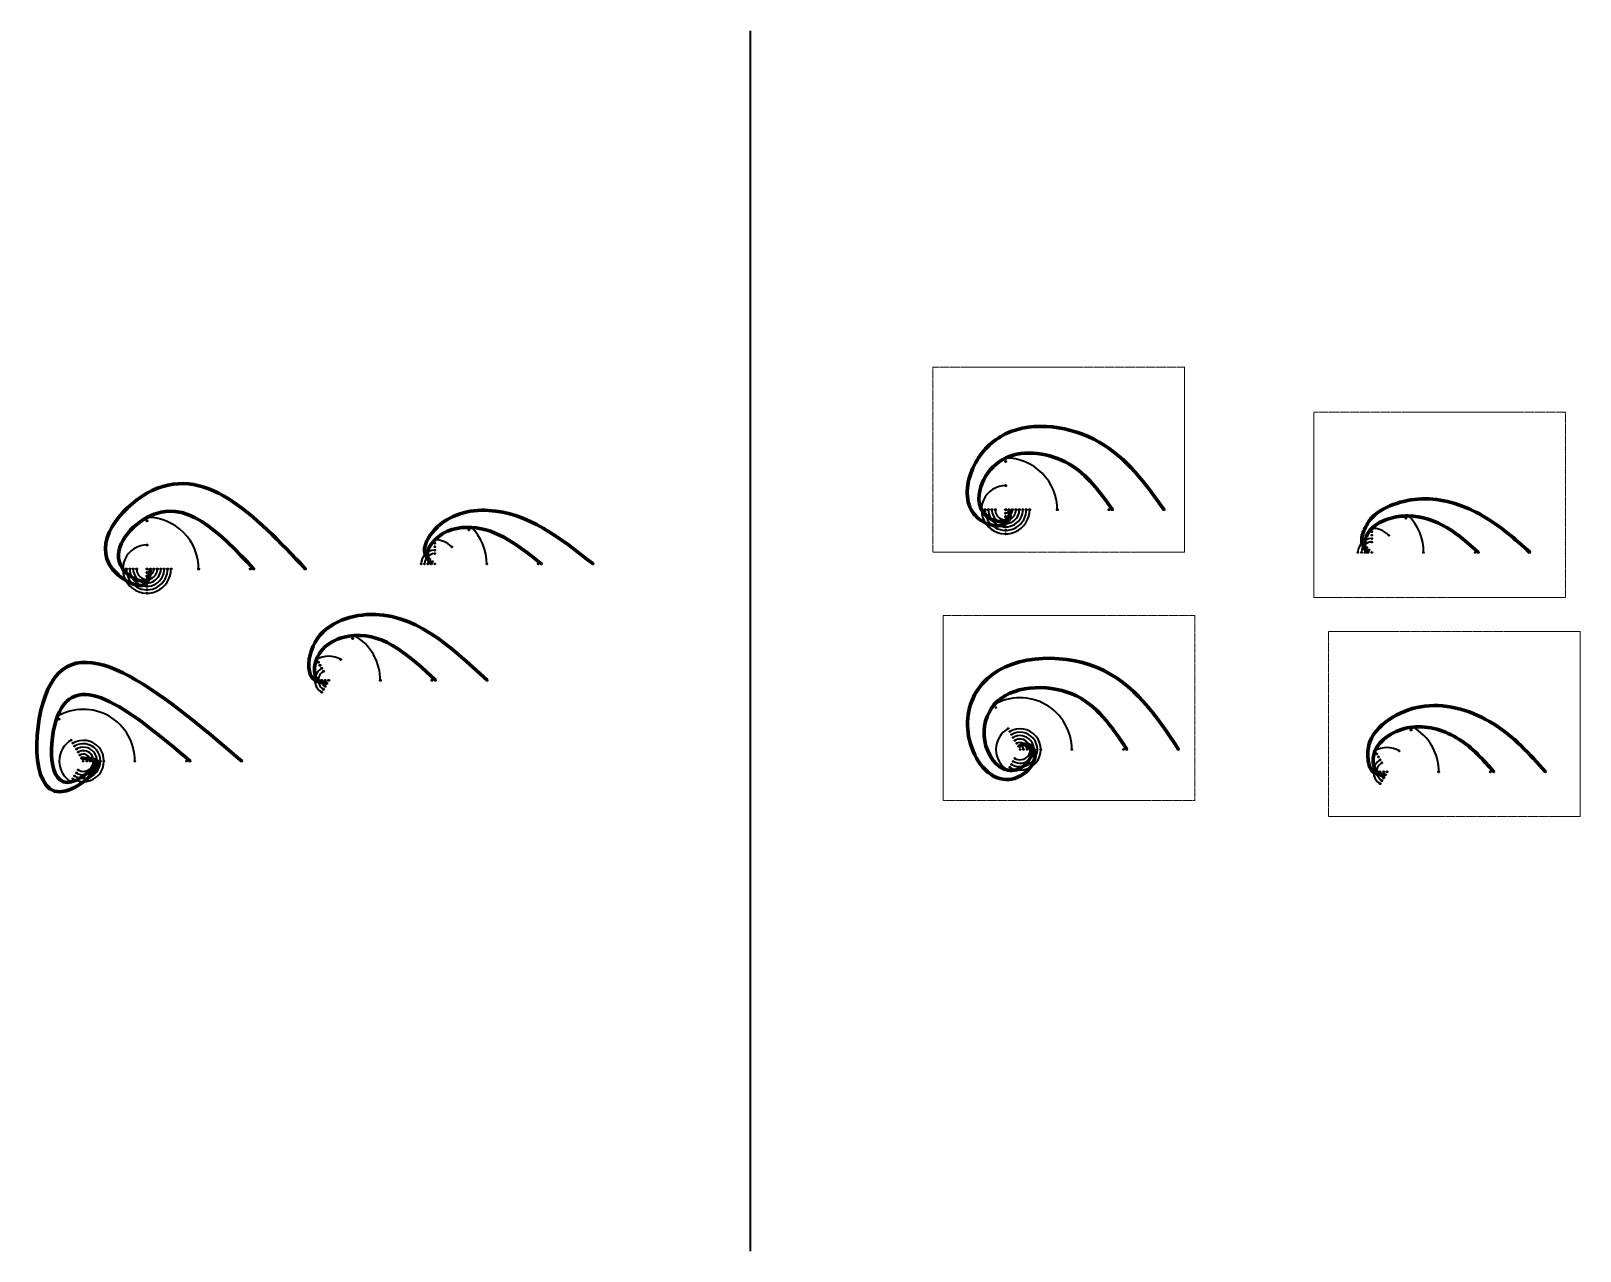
# Model space of a CAD drawing. Header units: millimetres. Extents: x 11920 to 12370, y 28434 to 28788.
import ezdxf

# ---------------------------------------------------------------- set-up
doc = ezdxf.new("R2010")
doc.units = ezdxf.units.MM
doc.linetypes.add('ACAD_ISO07W100', pattern=[3, 0, -3])

msp = doc.modelspace()

# ---------------------------------------------------------------- hatches: boundary and pattern name
at = {"lineweight": 40}
h = msp.add_hatch(color=7, dxfattribs=at)
h.dxf.hatch_style = 1
edge = h.paths.add_edge_path()
edge.add_arc((12202.76, 28671.46), 0.172, 420, 780)
h = msp.add_hatch(color=7, dxfattribs=at)
h.dxf.hatch_style = 1
edge = h.paths.add_edge_path()
edge.add_arc((12202.76, 28664.46), 0.172, 420, 780)
h = msp.add_hatch(color=255, dxfattribs=at)
h.dxf.hatch_style = 1
edge = h.paths.add_edge_path()
edge.add_arc((12202.76, 28663.46), 0.172, 420, 780)
h = msp.add_hatch(color=7, dxfattribs=at)
h.dxf.hatch_style = 1
edge = h.paths.add_edge_path()
edge.add_arc((11953.51, 28654.23), 0.172, 420, 780)
h = msp.add_hatch(color=255, dxfattribs=at)
h.dxf.hatch_style = 1
edge = h.paths.add_edge_path()
edge.add_arc((12202.76, 28656.46), 0.172, 420, 780)
h = msp.add_hatch(color=256, dxfattribs=at)
h.dxf.hatch_style = 1
edge = h.paths.add_edge_path()
edge.add_arc((12052.63, 28649.26), 0.135, 225, 585)
h = msp.add_hatch(color=7, dxfattribs=at)
h.dxf.hatch_style = 1
edge = h.paths.add_edge_path()
edge.add_arc((12192.76, 28649.46), 0.172, 420, 780)
h = msp.add_hatch(color=7, dxfattribs=at)
h.dxf.hatch_style = 1
edge = h.paths.add_edge_path()
edge.add_arc((12195.76, 28649.46), 0.172, 420, 780)
h = msp.add_hatch(color=255, dxfattribs=at)
h.dxf.hatch_style = 1
edge = h.paths.add_edge_path()
edge.add_arc((12196.76, 28649.46), 0.172, 420, 780)
h = msp.add_hatch(color=255, dxfattribs=at)
h.dxf.hatch_style = 1
edge = h.paths.add_edge_path()
edge.add_arc((12197.76, 28649.46), 0.172, 420, 780)
h = msp.add_hatch(color=255, dxfattribs=at)
h.dxf.hatch_style = 1
edge = h.paths.add_edge_path()
edge.add_arc((12198.76, 28649.46), 0.172, 420, 780)
h = msp.add_hatch(color=255, dxfattribs=at)
h.dxf.hatch_style = 1
edge = h.paths.add_edge_path()
edge.add_arc((12199.76, 28649.46), 0.172, 420, 780)
h = msp.add_hatch(color=255, dxfattribs=at)
h.dxf.hatch_style = 1
edge = h.paths.add_edge_path()
edge.add_arc((12202.76, 28649.46), 0.172, 420, 780)
h = msp.add_hatch(color=7, dxfattribs=at)
h.dxf.hatch_style = 1
edge = h.paths.add_edge_path()
edge.add_arc((12203.76, 28649.46), 0.172, 420, 780)
h = msp.add_hatch(color=255, dxfattribs=at)
h.dxf.hatch_style = 1
edge = h.paths.add_edge_path()
edge.add_arc((12204.76, 28649.46), 0.172, 420, 780)
h = msp.add_hatch(color=7, dxfattribs=at)
h.dxf.hatch_style = 1
edge = h.paths.add_edge_path()
edge.add_arc((12205.76, 28649.46), 0.172, 420, 780)
h = msp.add_hatch(color=255, dxfattribs=at)
h.dxf.hatch_style = 1
edge = h.paths.add_edge_path()
edge.add_arc((12206.76, 28649.46), 0.172, 420, 780)
h = msp.add_hatch(color=7, dxfattribs=at)
h.dxf.hatch_style = 1
edge = h.paths.add_edge_path()
edge.add_arc((12207.76, 28649.46), 0.172, 420, 780)
h = msp.add_hatch(color=255, dxfattribs=at)
h.dxf.hatch_style = 1
edge = h.paths.add_edge_path()
edge.add_arc((12208.76, 28649.46), 0.172, 420, 780)
h = msp.add_hatch(color=7, dxfattribs=at)
h.dxf.hatch_style = 1
edge = h.paths.add_edge_path()
edge.add_arc((12209.76, 28649.46), 0.172, 420, 780)
h = msp.add_hatch(color=255, dxfattribs=at)
h.dxf.hatch_style = 1
edge = h.paths.add_edge_path()
edge.add_arc((12217.76, 28649.46), 0.172, 420, 780)
h = msp.add_hatch(color=255, dxfattribs=at)
h.dxf.hatch_style = 1
edge = h.paths.add_edge_path()
edge.add_arc((12232.76, 28649.46), 0.172, 420, 780)
h = msp.add_hatch(color=7, dxfattribs=at)
h.dxf.hatch_style = 1
edge = h.paths.add_edge_path()
edge.add_arc((12233.76, 28649.46), 0.172, 420, 780)
h = msp.add_hatch(color=7, dxfattribs=at)
h.dxf.hatch_style = 1
edge = h.paths.add_edge_path()
edge.add_arc((12248.76, 28649.46), 0.172, 420, 780)
h = msp.add_hatch(color=256, dxfattribs=at)
h.dxf.hatch_style = 1
edge = h.paths.add_edge_path()
edge.add_arc((12324.59, 28652.62), 0.135, 225, 585)
h = msp.add_hatch(color=7, dxfattribs=at)
h.dxf.hatch_style = 1
edge = h.paths.add_edge_path()
edge.add_arc((11953.51, 28647.23), 0.172, 420, 780)
h = msp.add_hatch(color=255, dxfattribs=at)
h.dxf.hatch_style = 1
edge = h.paths.add_edge_path()
edge.add_arc((11953.51, 28646.23), 0.172, 420, 780)
h = msp.add_hatch(color=255, dxfattribs=at)
h.dxf.hatch_style = 1
edge = h.paths.add_edge_path()
edge.add_arc((12202.76, 28648.46), 0.172, 420, 780)
h = msp.add_hatch(color=255, dxfattribs=at)
h.dxf.hatch_style = 1
edge = h.paths.add_edge_path()
edge.add_arc((12202.76, 28647.46), 0.172, 420, 780)
h = msp.add_hatch(color=7, dxfattribs=at)
h.dxf.hatch_style = 1
edge = h.paths.add_edge_path()
edge.add_arc((12202.76, 28646.46), 0.172, 420, 780)
h = msp.add_hatch(color=7, dxfattribs=at)
h.dxf.hatch_style = 1
edge = h.paths.add_edge_path()
edge.add_arc((12202.76, 28645.46), 0.172, 420, 780)
h = msp.add_hatch(color=255, dxfattribs=at)
h.dxf.hatch_style = 1
edge = h.paths.add_edge_path()
edge.add_arc((12202.76, 28644.46), 0.172, 420, 780)
h = msp.add_hatch(color=256, dxfattribs=at)
h.dxf.hatch_style = 1
edge = h.paths.add_edge_path()
edge.add_arc((12309.04, 28647.07), 0.135, 225, 585)
at = {"lineweight": 40, "true_color": 0xffffff}
h = msp.add_hatch(color=7, dxfattribs=at)
h.dxf.hatch_style = 1
edge = h.paths.add_edge_path()
edge.add_arc((12318.93, 28646.96), 0.135, 225, 585)
at = {"lineweight": 40}
h = msp.add_hatch(color=256, dxfattribs=at)
h.dxf.hatch_style = 1
edge = h.paths.add_edge_path()
edge.add_arc((12319.64, 28647.67), 0.135, 225, 585)
h = msp.add_hatch(color=256, dxfattribs=at)
h.dxf.hatch_style = 1
edge = h.paths.add_edge_path()
edge.add_arc((12319.64, 28647.67), 0.0672, 270, 630)
h = msp.add_hatch(color=256, dxfattribs=at)
h.dxf.hatch_style = 1
edge = h.paths.add_edge_path()
edge.add_arc((12037.08, 28643.7), 0.135, 225, 585)
h = msp.add_hatch(color=256, dxfattribs=at)
h.dxf.hatch_style = 1
edge = h.paths.add_edge_path()
edge.add_arc((12037.08, 28640.7), 0.135, 225, 585)
h = msp.add_hatch(color=256, dxfattribs=at)
h.dxf.hatch_style = 1
edge = h.paths.add_edge_path()
edge.add_arc((12037.08, 28640.7), 0.0672, 270, 630)
at = {"lineweight": 40, "true_color": 0xffffff}
h = msp.add_hatch(color=7, dxfattribs=at)
h.dxf.hatch_style = 1
edge = h.paths.add_edge_path()
edge.add_arc((12046.97, 28643.6), 0.135, 225, 585)
at = {"lineweight": 40}
h = msp.add_hatch(color=256, dxfattribs=at)
h.dxf.hatch_style = 1
edge = h.paths.add_edge_path()
edge.add_arc((12047.69, 28644.31), 0.135, 225, 585)
h = msp.add_hatch(color=256, dxfattribs=at)
h.dxf.hatch_style = 1
edge = h.paths.add_edge_path()
edge.add_arc((12047.69, 28644.31), 0.0672, 270, 630)
h = msp.add_hatch(color=255, dxfattribs=at)
h.dxf.hatch_style = 1
edge = h.paths.add_edge_path()
edge.add_arc((12202.76, 28643.46), 0.172, 420, 780)
h = msp.add_hatch(color=7, dxfattribs=at)
h.dxf.hatch_style = 1
edge = h.paths.add_edge_path()
edge.add_arc((12202.76, 28642.46), 0.172, 420, 780)
h = msp.add_hatch(color=256, dxfattribs=at)
h.dxf.hatch_style = 1
edge = h.paths.add_edge_path()
edge.add_arc((12306.21, 28639.89), 0.135, 225, 585)
h = msp.add_hatch(color=256, dxfattribs=at)
h.dxf.hatch_style = 1
edge = h.paths.add_edge_path()
edge.add_arc((12306.21, 28639.89), 0.0672, 270, 630)
h = msp.add_hatch(color=256, dxfattribs=at)
h.dxf.hatch_style = 1
edge = h.paths.add_edge_path()
edge.add_arc((12309.04, 28644.07), 0.135, 225, 585)
at = {"lineweight": 40, "true_color": 0xffffff}
h = msp.add_hatch(color=7, dxfattribs=at)
h.dxf.hatch_style = 1
edge = h.paths.add_edge_path()
edge.add_arc((12309.04, 28643.07), 0.135, 225, 585)
h = msp.add_hatch(color=7, dxfattribs=at)
h.dxf.hatch_style = 1
edge = h.paths.add_edge_path()
edge.add_arc((12309.04, 28642.07), 0.135, 225, 585)
h = msp.add_hatch(color=7, dxfattribs=at)
h.dxf.hatch_style = 1
edge = h.paths.add_edge_path()
edge.add_arc((12309.04, 28641.07), 0.135, 225, 585)
h = msp.add_hatch(color=7, dxfattribs=at)
h.dxf.hatch_style = 1
edge = h.paths.add_edge_path()
edge.add_arc((12309.04, 28640.07), 0.135, 225, 585)
at = {"lineweight": 40}
h = msp.add_hatch(color=256, dxfattribs=at)
h.dxf.hatch_style = 1
edge = h.paths.add_edge_path()
edge.add_arc((12309.04, 28644.07), 0.0672, 270, 630)
at = {"lineweight": 40, "true_color": 0xffffff}
h = msp.add_hatch(color=7, dxfattribs=at)
h.dxf.hatch_style = 1
edge = h.paths.add_edge_path()
edge.add_arc((12313.99, 28642.02), 0.135, 225, 585)
at = {"lineweight": 40}
h = msp.add_hatch(color=255, dxfattribs=at)
h.dxf.hatch_style = 1
edge = h.paths.add_edge_path()
edge.add_arc((11953.51, 28639.23), 0.172, 420, 780)
h = msp.add_hatch(color=256, dxfattribs=at)
h.dxf.hatch_style = 1
edge = h.paths.add_edge_path()
edge.add_arc((12034.25, 28636.53), 0.135, 225, 585)
h = msp.add_hatch(color=256, dxfattribs=at)
h.dxf.hatch_style = 1
edge = h.paths.add_edge_path()
edge.add_arc((12034.25, 28636.53), 0.0672, 270, 630)
h = msp.add_hatch(color=256, dxfattribs=at)
h.dxf.hatch_style = 1
edge = h.paths.add_edge_path()
edge.add_arc((12034.96, 28635.82), 0.135, 225, 585)
h = msp.add_hatch(color=256, dxfattribs=at)
h.dxf.hatch_style = 1
edge = h.paths.add_edge_path()
edge.add_arc((12034.96, 28635.82), 0.0672, 270, 630)
at = {"lineweight": 40, "true_color": 0xffffff}
h = msp.add_hatch(color=7, dxfattribs=at)
h.dxf.hatch_style = 1
edge = h.paths.add_edge_path()
edge.add_arc((12037.08, 28639.7), 0.135, 225, 585)
h = msp.add_hatch(color=7, dxfattribs=at)
h.dxf.hatch_style = 1
edge = h.paths.add_edge_path()
edge.add_arc((12037.08, 28638.7), 0.135, 225, 585)
h = msp.add_hatch(color=7, dxfattribs=at)
h.dxf.hatch_style = 1
edge = h.paths.add_edge_path()
edge.add_arc((12037.08, 28637.7), 0.135, 225, 585)
h = msp.add_hatch(color=7, dxfattribs=at)
h.dxf.hatch_style = 1
edge = h.paths.add_edge_path()
edge.add_arc((12037.08, 28636.7), 0.135, 225, 585)
h = msp.add_hatch(color=7, dxfattribs=at)
h.dxf.hatch_style = 1
edge = h.paths.add_edge_path()
edge.add_arc((12042.03, 28638.65), 0.135, 225, 585)
h = msp.add_hatch(color=7, dxfattribs=at)
h.dxf.hatch_style = 1
edge = h.paths.add_edge_path()
edge.add_arc((12305.04, 28637.07), 0.135, 225, 585)
at = {"lineweight": 40}
h = msp.add_hatch(color=256, dxfattribs=at)
h.dxf.hatch_style = 1
edge = h.paths.add_edge_path()
edge.add_arc((12306.04, 28637.07), 0.135, 225, 585)
h = msp.add_hatch(color=256, dxfattribs=at)
h.dxf.hatch_style = 1
edge = h.paths.add_edge_path()
edge.add_arc((12306.91, 28639.19), 0.135, 225, 585)
h = msp.add_hatch(color=256, dxfattribs=at)
h.dxf.hatch_style = 1
edge = h.paths.add_edge_path()
edge.add_arc((12306.91, 28639.19), 0.0672, 270, 630)
at = {"lineweight": 40, "true_color": 0xffffff}
h = msp.add_hatch(color=7, dxfattribs=at)
h.dxf.hatch_style = 1
edge = h.paths.add_edge_path()
edge.add_arc((12307.04, 28637.07), 0.135, 225, 585)
h = msp.add_hatch(color=7, dxfattribs=at)
h.dxf.hatch_style = 1
edge = h.paths.add_edge_path()
edge.add_arc((12307.62, 28638.48), 0.135, 225, 585)
at = {"lineweight": 40}
h = msp.add_hatch(color=256, dxfattribs=at)
h.dxf.hatch_style = 1
edge = h.paths.add_edge_path()
edge.add_arc((12308.04, 28637.07), 0.135, 225, 585)
at = {"lineweight": 40, "true_color": 0xffffff}
h = msp.add_hatch(color=7, dxfattribs=at)
h.dxf.hatch_style = 1
edge = h.paths.add_edge_path()
edge.add_arc((12308.33, 28637.77), 0.135, 225, 585)
h = msp.add_hatch(color=7, dxfattribs=at)
h.dxf.hatch_style = 1
edge = h.paths.add_edge_path()
edge.add_arc((12309.04, 28637.07), 0.135, 225, 585)
h = msp.add_hatch(color=7, dxfattribs=at)
h.dxf.hatch_style = 1
edge = h.paths.add_edge_path()
edge.add_arc((12324.1, 28637.07), 0.135, 225, 585)
h = msp.add_hatch(color=7, dxfattribs=at)
h.dxf.hatch_style = 1
edge = h.paths.add_edge_path()
edge.add_arc((12339.04, 28637.07), 0.135, 225, 585)
at = {"lineweight": 40}
h = msp.add_hatch(color=256, dxfattribs=at)
h.dxf.hatch_style = 1
edge = h.paths.add_edge_path()
edge.add_arc((12340.04, 28637.07), 0.135, 225, 585)
h = msp.add_hatch(color=256, dxfattribs=at)
h.dxf.hatch_style = 1
edge = h.paths.add_edge_path()
edge.add_arc((12354.97, 28637.07), 0.135, 225, 585)
h = msp.add_hatch(color=7, dxfattribs=at)
h.dxf.hatch_style = 1
edge = h.paths.add_edge_path()
edge.add_arc((11943.51, 28632.23), 0.172, 420, 780)
h = msp.add_hatch(color=7, dxfattribs=at)
h.dxf.hatch_style = 1
edge = h.paths.add_edge_path()
edge.add_arc((11946.51, 28632.23), 0.172, 420, 780)
h = msp.add_hatch(color=255, dxfattribs=at)
h.dxf.hatch_style = 1
edge = h.paths.add_edge_path()
edge.add_arc((11947.51, 28632.23), 0.172, 420, 780)
h = msp.add_hatch(color=255, dxfattribs=at)
h.dxf.hatch_style = 1
edge = h.paths.add_edge_path()
edge.add_arc((11948.51, 28632.23), 0.172, 420, 780)
h = msp.add_hatch(color=255, dxfattribs=at)
h.dxf.hatch_style = 1
edge = h.paths.add_edge_path()
edge.add_arc((11949.51, 28632.23), 0.172, 420, 780)
h = msp.add_hatch(color=255, dxfattribs=at)
h.dxf.hatch_style = 1
edge = h.paths.add_edge_path()
edge.add_arc((11950.51, 28632.23), 0.172, 420, 780)
h = msp.add_hatch(color=255, dxfattribs=at)
h.dxf.hatch_style = 1
edge = h.paths.add_edge_path()
edge.add_arc((11953.51, 28632.23), 0.172, 420, 780)
h = msp.add_hatch(color=255, dxfattribs=at)
h.dxf.hatch_style = 1
edge = h.paths.add_edge_path()
edge.add_arc((11953.51, 28631.23), 0.172, 420, 780)
h = msp.add_hatch(color=7, dxfattribs=at)
h.dxf.hatch_style = 1
edge = h.paths.add_edge_path()
edge.add_arc((11954.51, 28632.23), 0.172, 420, 780)
h = msp.add_hatch(color=255, dxfattribs=at)
h.dxf.hatch_style = 1
edge = h.paths.add_edge_path()
edge.add_arc((11955.51, 28632.23), 0.172, 420, 780)
h = msp.add_hatch(color=7, dxfattribs=at)
h.dxf.hatch_style = 1
edge = h.paths.add_edge_path()
edge.add_arc((11956.51, 28632.23), 0.172, 420, 780)
h = msp.add_hatch(color=255, dxfattribs=at)
h.dxf.hatch_style = 1
edge = h.paths.add_edge_path()
edge.add_arc((11957.51, 28632.23), 0.172, 420, 780)
h = msp.add_hatch(color=7, dxfattribs=at)
h.dxf.hatch_style = 1
edge = h.paths.add_edge_path()
edge.add_arc((11958.51, 28632.23), 0.172, 420, 780)
h = msp.add_hatch(color=255, dxfattribs=at)
h.dxf.hatch_style = 1
edge = h.paths.add_edge_path()
edge.add_arc((11959.51, 28632.23), 0.172, 420, 780)
h = msp.add_hatch(color=7, dxfattribs=at)
h.dxf.hatch_style = 1
edge = h.paths.add_edge_path()
edge.add_arc((11960.51, 28632.23), 0.172, 420, 780)
h = msp.add_hatch(color=255, dxfattribs=at)
h.dxf.hatch_style = 1
edge = h.paths.add_edge_path()
edge.add_arc((11968.51, 28632.23), 0.172, 420, 780)
h = msp.add_hatch(color=255, dxfattribs=at)
h.dxf.hatch_style = 1
edge = h.paths.add_edge_path()
edge.add_arc((11983.51, 28632.23), 0.172, 420, 780)
h = msp.add_hatch(color=7, dxfattribs=at)
h.dxf.hatch_style = 1
edge = h.paths.add_edge_path()
edge.add_arc((11984.51, 28632.23), 0.172, 420, 780)
h = msp.add_hatch(color=7, dxfattribs=at)
h.dxf.hatch_style = 1
edge = h.paths.add_edge_path()
edge.add_arc((11999.51, 28632.23), 0.172, 420, 780)
at = {"lineweight": 40, "true_color": 0xffffff}
h = msp.add_hatch(color=7, dxfattribs=at)
h.dxf.hatch_style = 1
edge = h.paths.add_edge_path()
edge.add_arc((12033.08, 28633.7), 0.135, 225, 585)
at = {"lineweight": 40}
h = msp.add_hatch(color=256, dxfattribs=at)
h.dxf.hatch_style = 1
edge = h.paths.add_edge_path()
edge.add_arc((12034.08, 28633.7), 0.135, 225, 585)
at = {"lineweight": 40, "true_color": 0xffffff}
h = msp.add_hatch(color=7, dxfattribs=at)
h.dxf.hatch_style = 1
edge = h.paths.add_edge_path()
edge.add_arc((12035.08, 28633.7), 0.135, 225, 585)
h = msp.add_hatch(color=7, dxfattribs=at)
h.dxf.hatch_style = 1
edge = h.paths.add_edge_path()
edge.add_arc((12035.66, 28635.12), 0.135, 225, 585)
at = {"lineweight": 40}
h = msp.add_hatch(color=256, dxfattribs=at)
h.dxf.hatch_style = 1
edge = h.paths.add_edge_path()
edge.add_arc((12036.08, 28633.7), 0.135, 225, 585)
at = {"lineweight": 40, "true_color": 0xffffff}
h = msp.add_hatch(color=7, dxfattribs=at)
h.dxf.hatch_style = 1
edge = h.paths.add_edge_path()
edge.add_arc((12036.37, 28634.41), 0.135, 225, 585)
h = msp.add_hatch(color=7, dxfattribs=at)
h.dxf.hatch_style = 1
edge = h.paths.add_edge_path()
edge.add_arc((12037.08, 28633.7), 0.135, 225, 585)
h = msp.add_hatch(color=7, dxfattribs=at)
h.dxf.hatch_style = 1
edge = h.paths.add_edge_path()
edge.add_arc((12052.15, 28633.7), 0.135, 225, 585)
h = msp.add_hatch(color=7, dxfattribs=at)
h.dxf.hatch_style = 1
edge = h.paths.add_edge_path()
edge.add_arc((12067.08, 28633.7), 0.135, 225, 585)
at = {"lineweight": 40}
h = msp.add_hatch(color=256, dxfattribs=at)
h.dxf.hatch_style = 1
edge = h.paths.add_edge_path()
edge.add_arc((12068.08, 28633.7), 0.135, 225, 585)
h = msp.add_hatch(color=256, dxfattribs=at)
h.dxf.hatch_style = 1
edge = h.paths.add_edge_path()
edge.add_arc((12083.01, 28633.7), 0.135, 225, 585)
h = msp.add_hatch(color=255, dxfattribs=at)
h.dxf.hatch_style = 1
edge = h.paths.add_edge_path()
edge.add_arc((11953.51, 28630.23), 0.172, 420, 780)
h = msp.add_hatch(color=7, dxfattribs=at)
h.dxf.hatch_style = 1
edge = h.paths.add_edge_path()
edge.add_arc((11953.51, 28629.23), 0.172, 420, 780)
h = msp.add_hatch(color=7, dxfattribs=at)
h.dxf.hatch_style = 1
edge = h.paths.add_edge_path()
edge.add_arc((11953.51, 28628.23), 0.172, 420, 780)
h = msp.add_hatch(color=255, dxfattribs=at)
h.dxf.hatch_style = 1
edge = h.paths.add_edge_path()
edge.add_arc((11953.51, 28627.23), 0.172, 420, 780)
h = msp.add_hatch(color=255, dxfattribs=at)
h.dxf.hatch_style = 1
edge = h.paths.add_edge_path()
edge.add_arc((11953.51, 28626.23), 0.172, 420, 780)
h = msp.add_hatch(color=7, dxfattribs=at)
h.dxf.hatch_style = 1
edge = h.paths.add_edge_path()
edge.add_arc((11953.51, 28625.23), 0.172, 420, 780)
h = msp.add_hatch(color=7, dxfattribs=at)
h.dxf.hatch_style = 1
edge = h.paths.add_edge_path()
edge.add_arc((12017.24, 28619), 0.172, 690, 1050)
h = msp.add_hatch(color=7, dxfattribs=at)
h.dxf.hatch_style = 1
edge = h.paths.add_edge_path()
edge.add_arc((12013.73, 28612.93), 0.172, 690, 1050)
h = msp.add_hatch(color=7, dxfattribs=at)
h.dxf.hatch_style = 1
edge = h.paths.add_edge_path()
edge.add_arc((12001.23, 28608.59), 0.172, 690, 1050)
h = msp.add_hatch(color=255, dxfattribs=at)
h.dxf.hatch_style = 1
edge = h.paths.add_edge_path()
edge.add_arc((12013.23, 28612.06), 0.172, 690, 1050)
h = msp.add_hatch(color=7, dxfattribs=at)
h.dxf.hatch_style = 1
edge = h.paths.add_edge_path()
edge.add_arc((12002.73, 28605.99), 0.172, 690, 1050)
h = msp.add_hatch(color=255, dxfattribs=at)
h.dxf.hatch_style = 1
edge = h.paths.add_edge_path()
edge.add_arc((12003.23, 28605.13), 0.172, 690, 1050)
h = msp.add_hatch(color=255, dxfattribs=at)
h.dxf.hatch_style = 1
edge = h.paths.add_edge_path()
edge.add_arc((12003.73, 28604.26), 0.172, 690, 1050)
h = msp.add_hatch(color=255, dxfattribs=at)
h.dxf.hatch_style = 1
edge = h.paths.add_edge_path()
edge.add_arc((12009.73, 28605.99), 0.172, 690, 1050)
h = msp.add_hatch(color=7, dxfattribs=at)
h.dxf.hatch_style = 1
edge = h.paths.add_edge_path()
edge.add_arc((12002.23, 28599.93), 0.172, 690, 1050)
h = msp.add_hatch(color=7, dxfattribs=at)
h.dxf.hatch_style = 1
edge = h.paths.add_edge_path()
edge.add_arc((12003.23, 28599.93), 0.172, 690, 1050)
h = msp.add_hatch(color=255, dxfattribs=at)
h.dxf.hatch_style = 1
edge = h.paths.add_edge_path()
edge.add_arc((12004.23, 28603.39), 0.172, 690, 1050)
h = msp.add_hatch(color=255, dxfattribs=at)
h.dxf.hatch_style = 1
edge = h.paths.add_edge_path()
edge.add_arc((12004.23, 28599.93), 0.172, 690, 1050)
h = msp.add_hatch(color=255, dxfattribs=at)
h.dxf.hatch_style = 1
edge = h.paths.add_edge_path()
edge.add_arc((12004.73, 28602.53), 0.172, 690, 1050)
h = msp.add_hatch(color=255, dxfattribs=at)
h.dxf.hatch_style = 1
edge = h.paths.add_edge_path()
edge.add_arc((12005.23, 28599.93), 0.172, 690, 1050)
h = msp.add_hatch(color=255, dxfattribs=at)
h.dxf.hatch_style = 1
edge = h.paths.add_edge_path()
edge.add_arc((12006.23, 28599.93), 0.172, 690, 1050)
h = msp.add_hatch(color=255, dxfattribs=at)
h.dxf.hatch_style = 1
edge = h.paths.add_edge_path()
edge.add_arc((12021.23, 28599.93), 0.172, 690, 1050)
h = msp.add_hatch(color=255, dxfattribs=at)
h.dxf.hatch_style = 1
edge = h.paths.add_edge_path()
edge.add_arc((12036.23, 28599.93), 0.172, 690, 1050)
h = msp.add_hatch(color=7, dxfattribs=at)
h.dxf.hatch_style = 1
edge = h.paths.add_edge_path()
edge.add_arc((12037.23, 28599.93), 0.172, 690, 1050)
h = msp.add_hatch(color=7, dxfattribs=at)
h.dxf.hatch_style = 1
edge = h.paths.add_edge_path()
edge.add_arc((12052.23, 28599.93), 0.172, 690, 1050)
h = msp.add_hatch(color=256, dxfattribs=at)
h.dxf.hatch_style = 1
edge = h.paths.add_edge_path()
edge.add_arc((11924.01, 28595.55), 0.135, 150, 510)
h = msp.add_hatch(color=255, dxfattribs=at)
h.dxf.hatch_style = 1
edge = h.paths.add_edge_path()
edge.add_arc((12004.23, 28596.47), 0.172, 690, 1050)
h = msp.add_hatch(color=7, dxfattribs=at)
h.dxf.hatch_style = 1
edge = h.paths.add_edge_path()
edge.add_arc((12004.73, 28597.33), 0.172, 690, 1050)
h = msp.add_hatch(color=255, dxfattribs=at)
h.dxf.hatch_style = 1
edge = h.paths.add_edge_path()
edge.add_arc((12005.23, 28598.2), 0.172, 690, 1050)
h = msp.add_hatch(color=7, dxfattribs=at)
h.dxf.hatch_style = 1
edge = h.paths.add_edge_path()
edge.add_arc((12005.73, 28599.06), 0.172, 690, 1050)
h = msp.add_hatch(color=256, dxfattribs=at)
h.dxf.hatch_style = 1
edge = h.paths.add_edge_path()
edge.add_arc((12195.97, 28598.92), 0.135, 150, 510)
h = msp.add_hatch(color=256, dxfattribs=at)
h.dxf.hatch_style = 1
edge = h.paths.add_edge_path()
edge.add_arc((12199.47, 28592.86), 0.135, 150, 510)
at = {"lineweight": 40, "true_color": 0xffffff}
h = msp.add_hatch(color=7, dxfattribs=at)
h.dxf.hatch_style = 1
edge = h.paths.add_edge_path()
edge.add_arc((12199.97, 28591.99), 0.135, 150, 510)
at = {"lineweight": 40}
h = msp.add_hatch(color=7, dxfattribs=at)
h.dxf.hatch_style = 1
edge = h.paths.add_edge_path()
edge.add_arc((12324.5, 28592.44), 0.172, 690, 1050)
h = msp.add_hatch(color=256, dxfattribs=at)
h.dxf.hatch_style = 1
edge = h.paths.add_edge_path()
edge.add_arc((11927.51, 28589.49), 0.135, 150, 510)
at = {"lineweight": 40, "true_color": 0xffffff}
h = msp.add_hatch(color=7, dxfattribs=at)
h.dxf.hatch_style = 1
edge = h.paths.add_edge_path()
edge.add_arc((11928.01, 28588.62), 0.135, 150, 510)
h = msp.add_hatch(color=7, dxfattribs=at)
h.dxf.hatch_style = 1
edge = h.paths.add_edge_path()
edge.add_arc((12203.47, 28585.93), 0.135, 150, 510)
at = {"lineweight": 40}
h = msp.add_hatch(color=7, dxfattribs=at)
h.dxf.hatch_style = 1
edge = h.paths.add_edge_path()
edge.add_arc((12321, 28586.37), 0.172, 690, 1050)
at = {"lineweight": 40, "true_color": 0xffffff}
h = msp.add_hatch(color=7, dxfattribs=at)
h.dxf.hatch_style = 1
edge = h.paths.add_edge_path()
edge.add_arc((11931.51, 28582.56), 0.135, 150, 510)
h = msp.add_hatch(color=7, dxfattribs=at)
h.dxf.hatch_style = 1
edge = h.paths.add_edge_path()
edge.add_arc((11932.01, 28581.7), 0.135, 150, 510)
h = msp.add_hatch(color=7, dxfattribs=at)
h.dxf.hatch_style = 1
edge = h.paths.add_edge_path()
edge.add_arc((12203.97, 28585.06), 0.135, 150, 510)
at = {"lineweight": 40}
h = msp.add_hatch(color=256, dxfattribs=at)
h.dxf.hatch_style = 1
edge = h.paths.add_edge_path()
edge.add_arc((12204.47, 28584.19), 0.135, 150, 510)
at = {"lineweight": 40, "true_color": 0xffffff}
h = msp.add_hatch(color=7, dxfattribs=at)
h.dxf.hatch_style = 1
edge = h.paths.add_edge_path()
edge.add_arc((12204.97, 28583.33), 0.135, 150, 510)
at = {"lineweight": 40}
h = msp.add_hatch(color=256, dxfattribs=at)
h.dxf.hatch_style = 1
edge = h.paths.add_edge_path()
edge.add_arc((12205.47, 28582.46), 0.135, 150, 510)
at = {"lineweight": 40, "true_color": 0xffffff}
h = msp.add_hatch(color=7, dxfattribs=at)
h.dxf.hatch_style = 1
edge = h.paths.add_edge_path()
edge.add_arc((12205.97, 28581.6), 0.135, 150, 510)
at = {"lineweight": 40}
h = msp.add_hatch(color=7, dxfattribs=at)
h.dxf.hatch_style = 1
edge = h.paths.add_edge_path()
edge.add_arc((12308.49, 28582.04), 0.172, 690, 1050)
h = msp.add_hatch(color=255, dxfattribs=at)
h.dxf.hatch_style = 1
edge = h.paths.add_edge_path()
edge.add_arc((12320.5, 28585.51), 0.172, 690, 1050)
h = msp.add_hatch(color=256, dxfattribs=at)
h.dxf.hatch_style = 1
edge = h.paths.add_edge_path()
edge.add_arc((11932.51, 28580.83), 0.135, 150, 510)
at = {"lineweight": 40, "true_color": 0xffffff}
h = msp.add_hatch(color=7, dxfattribs=at)
h.dxf.hatch_style = 1
edge = h.paths.add_edge_path()
edge.add_arc((11933.01, 28579.96), 0.135, 150, 510)
at = {"lineweight": 40}
h = msp.add_hatch(color=256, dxfattribs=at)
h.dxf.hatch_style = 1
edge = h.paths.add_edge_path()
edge.add_arc((11933.51, 28579.1), 0.135, 150, 510)
at = {"lineweight": 40, "true_color": 0xffffff}
h = msp.add_hatch(color=7, dxfattribs=at)
h.dxf.hatch_style = 1
edge = h.paths.add_edge_path()
edge.add_arc((11934.01, 28578.23), 0.135, 150, 510)
at = {"lineweight": 40}
h = msp.add_hatch(color=256, dxfattribs=at)
h.dxf.hatch_style = 1
edge = h.paths.add_edge_path()
edge.add_arc((11934.51, 28577.37), 0.135, 150, 510)
at = {"lineweight": 40, "true_color": 0xffffff}
h = msp.add_hatch(color=7, dxfattribs=at)
h.dxf.hatch_style = 1
edge = h.paths.add_edge_path()
edge.add_arc((12205.47, 28577.27), 0.135, 150, 510)
at = {"lineweight": 40}
h = msp.add_hatch(color=256, dxfattribs=at)
h.dxf.hatch_style = 1
edge = h.paths.add_edge_path()
edge.add_arc((12206.47, 28580.73), 0.135, 150, 510)
at = {"lineweight": 40, "true_color": 0xffffff}
h = msp.add_hatch(color=7, dxfattribs=at)
h.dxf.hatch_style = 1
edge = h.paths.add_edge_path()
edge.add_arc((12206.97, 28579.86), 0.135, 150, 510)
h = msp.add_hatch(color=7, dxfattribs=at)
h.dxf.hatch_style = 1
edge = h.paths.add_edge_path()
edge.add_arc((12207.97, 28579.86), 0.135, 150, 510)
h = msp.add_hatch(color=7, dxfattribs=at)
h.dxf.hatch_style = 1
edge = h.paths.add_edge_path()
edge.add_arc((12208.97, 28579.86), 0.135, 150, 510)
at = {"lineweight": 40}
h = msp.add_hatch(color=256, dxfattribs=at)
h.dxf.hatch_style = 1
edge = h.paths.add_edge_path()
edge.add_arc((12209.97, 28579.86), 0.135, 150, 510)
h = msp.add_hatch(color=256, dxfattribs=at)
h.dxf.hatch_style = 1
edge = h.paths.add_edge_path()
edge.add_arc((12210.97, 28579.86), 0.135, 150, 510)
at = {"lineweight": 40, "true_color": 0xffffff}
h = msp.add_hatch(color=7, dxfattribs=at)
h.dxf.hatch_style = 1
edge = h.paths.add_edge_path()
edge.add_arc((12211.97, 28579.86), 0.135, 150, 510)
h = msp.add_hatch(color=7, dxfattribs=at)
h.dxf.hatch_style = 1
edge = h.paths.add_edge_path()
edge.add_arc((12212.97, 28579.86), 0.135, 150, 510)
h = msp.add_hatch(color=7, dxfattribs=at)
h.dxf.hatch_style = 1
edge = h.paths.add_edge_path()
edge.add_arc((12221.97, 28579.86), 0.135, 150, 510)
h = msp.add_hatch(color=7, dxfattribs=at)
h.dxf.hatch_style = 1
edge = h.paths.add_edge_path()
edge.add_arc((12236.97, 28579.86), 0.135, 150, 510)
at = {"lineweight": 40, "true_color": 0x000000}
h = msp.add_hatch(color=18, dxfattribs=at)
h.dxf.hatch_style = 1
edge = h.paths.add_edge_path()
edge.add_arc((12237.97, 28579.86), 0.135, 150, 510)
h = msp.add_hatch(color=18, dxfattribs=at)
h.dxf.hatch_style = 1
edge = h.paths.add_edge_path()
edge.add_arc((12252.97, 28579.86), 0.135, 150, 510)
at = {"lineweight": 40}
h = msp.add_hatch(color=7, dxfattribs=at)
h.dxf.hatch_style = 1
edge = h.paths.add_edge_path()
edge.add_arc((12309.99, 28579.44), 0.172, 690, 1050)
h = msp.add_hatch(color=255, dxfattribs=at)
h.dxf.hatch_style = 1
edge = h.paths.add_edge_path()
edge.add_arc((12310.49, 28578.57), 0.172, 690, 1050)
h = msp.add_hatch(color=255, dxfattribs=at)
h.dxf.hatch_style = 1
edge = h.paths.add_edge_path()
edge.add_arc((12310.99, 28577.71), 0.172, 690, 1050)
h = msp.add_hatch(color=255, dxfattribs=at)
h.dxf.hatch_style = 1
edge = h.paths.add_edge_path()
edge.add_arc((12311.49, 28576.84), 0.172, 690, 1050)
h = msp.add_hatch(color=255, dxfattribs=at)
h.dxf.hatch_style = 1
edge = h.paths.add_edge_path()
edge.add_arc((12316.99, 28579.44), 0.172, 690, 1050)
at = {"lineweight": 40, "true_color": 0xffffff}
h = msp.add_hatch(color=7, dxfattribs=at)
h.dxf.hatch_style = 1
edge = h.paths.add_edge_path()
edge.add_arc((11933.01, 28573.04), 0.135, 150, 510)
h = msp.add_hatch(color=7, dxfattribs=at)
h.dxf.hatch_style = 1
edge = h.paths.add_edge_path()
edge.add_arc((11933.51, 28573.9), 0.135, 150, 510)
h = msp.add_hatch(color=7, dxfattribs=at)
h.dxf.hatch_style = 1
edge = h.paths.add_edge_path()
edge.add_arc((11935.01, 28576.5), 0.135, 150, 510)
h = msp.add_hatch(color=7, dxfattribs=at)
h.dxf.hatch_style = 1
edge = h.paths.add_edge_path()
edge.add_arc((11936.01, 28576.5), 0.135, 150, 510)
h = msp.add_hatch(color=7, dxfattribs=at)
h.dxf.hatch_style = 1
edge = h.paths.add_edge_path()
edge.add_arc((11937.01, 28576.5), 0.135, 150, 510)
at = {"lineweight": 40}
h = msp.add_hatch(color=256, dxfattribs=at)
h.dxf.hatch_style = 1
edge = h.paths.add_edge_path()
edge.add_arc((11938.01, 28576.5), 0.135, 150, 510)
h = msp.add_hatch(color=256, dxfattribs=at)
h.dxf.hatch_style = 1
edge = h.paths.add_edge_path()
edge.add_arc((11939.01, 28576.5), 0.135, 150, 510)
at = {"lineweight": 40, "true_color": 0xffffff}
h = msp.add_hatch(color=7, dxfattribs=at)
h.dxf.hatch_style = 1
edge = h.paths.add_edge_path()
edge.add_arc((11940.01, 28576.5), 0.135, 150, 510)
h = msp.add_hatch(color=7, dxfattribs=at)
h.dxf.hatch_style = 1
edge = h.paths.add_edge_path()
edge.add_arc((11941.01, 28576.5), 0.135, 150, 510)
h = msp.add_hatch(color=7, dxfattribs=at)
h.dxf.hatch_style = 1
edge = h.paths.add_edge_path()
edge.add_arc((11950.01, 28576.5), 0.135, 150, 510)
h = msp.add_hatch(color=7, dxfattribs=at)
h.dxf.hatch_style = 1
edge = h.paths.add_edge_path()
edge.add_arc((11965.02, 28576.5), 0.135, 150, 510)
at = {"lineweight": 40, "true_color": 0x000000}
h = msp.add_hatch(color=18, dxfattribs=at)
h.dxf.hatch_style = 1
edge = h.paths.add_edge_path()
edge.add_arc((11966.02, 28576.5), 0.135, 150, 510)
h = msp.add_hatch(color=18, dxfattribs=at)
h.dxf.hatch_style = 1
edge = h.paths.add_edge_path()
edge.add_arc((11981.02, 28576.5), 0.135, 150, 510)
at = {"lineweight": 40}
h = msp.add_hatch(color=256, dxfattribs=at)
h.dxf.hatch_style = 1
edge = h.paths.add_edge_path()
edge.add_arc((12203.47, 28573.8), 0.135, 150, 510)
at = {"lineweight": 40, "true_color": 0xffffff}
h = msp.add_hatch(color=7, dxfattribs=at)
h.dxf.hatch_style = 1
edge = h.paths.add_edge_path()
edge.add_arc((12203.97, 28574.67), 0.135, 150, 510)
h = msp.add_hatch(color=7, dxfattribs=at)
h.dxf.hatch_style = 1
edge = h.paths.add_edge_path()
edge.add_arc((12204.47, 28575.53), 0.135, 150, 510)
h = msp.add_hatch(color=7, dxfattribs=at)
h.dxf.hatch_style = 1
edge = h.paths.add_edge_path()
edge.add_arc((12204.97, 28576.4), 0.135, 150, 510)
at = {"lineweight": 40}
h = msp.add_hatch(color=7, dxfattribs=at)
h.dxf.hatch_style = 1
edge = h.paths.add_edge_path()
edge.add_arc((12309.49, 28573.38), 0.172, 690, 1050)
h = msp.add_hatch(color=7, dxfattribs=at)
h.dxf.hatch_style = 1
edge = h.paths.add_edge_path()
edge.add_arc((12310.49, 28573.38), 0.172, 690, 1050)
h = msp.add_hatch(color=255, dxfattribs=at)
h.dxf.hatch_style = 1
edge = h.paths.add_edge_path()
edge.add_arc((12311.49, 28573.38), 0.172, 690, 1050)
h = msp.add_hatch(color=255, dxfattribs=at)
h.dxf.hatch_style = 1
edge = h.paths.add_edge_path()
edge.add_arc((12311.99, 28575.97), 0.172, 690, 1050)
h = msp.add_hatch(color=255, dxfattribs=at)
h.dxf.hatch_style = 1
edge = h.paths.add_edge_path()
edge.add_arc((12312.49, 28573.38), 0.172, 690, 1050)
h = msp.add_hatch(color=7, dxfattribs=at)
h.dxf.hatch_style = 1
edge = h.paths.add_edge_path()
edge.add_arc((12312.99, 28572.51), 0.172, 690, 1050)
h = msp.add_hatch(color=255, dxfattribs=at)
h.dxf.hatch_style = 1
edge = h.paths.add_edge_path()
edge.add_arc((12313.49, 28573.38), 0.172, 690, 1050)
h = msp.add_hatch(color=255, dxfattribs=at)
h.dxf.hatch_style = 1
edge = h.paths.add_edge_path()
edge.add_arc((12328.5, 28573.37), 0.172, 690, 1050)
h = msp.add_hatch(color=255, dxfattribs=at)
h.dxf.hatch_style = 1
edge = h.paths.add_edge_path()
edge.add_arc((12343.49, 28573.37), 0.172, 690, 1050)
h = msp.add_hatch(color=7, dxfattribs=at)
h.dxf.hatch_style = 1
edge = h.paths.add_edge_path()
edge.add_arc((12344.49, 28573.37), 0.172, 690, 1050)
h = msp.add_hatch(color=7, dxfattribs=at)
h.dxf.hatch_style = 1
edge = h.paths.add_edge_path()
edge.add_arc((12359.49, 28573.37), 0.172, 690, 1050)
h = msp.add_hatch(color=256, dxfattribs=at)
h.dxf.hatch_style = 1
edge = h.paths.add_edge_path()
edge.add_arc((11931.51, 28570.44), 0.135, 150, 510)
at = {"lineweight": 40, "true_color": 0xffffff}
h = msp.add_hatch(color=7, dxfattribs=at)
h.dxf.hatch_style = 1
edge = h.paths.add_edge_path()
edge.add_arc((11932.01, 28571.3), 0.135, 150, 510)
h = msp.add_hatch(color=7, dxfattribs=at)
h.dxf.hatch_style = 1
edge = h.paths.add_edge_path()
edge.add_arc((11932.51, 28572.17), 0.135, 150, 510)
at = {"lineweight": 40}
h = msp.add_hatch(color=256, dxfattribs=at)
h.dxf.hatch_style = 1
edge = h.paths.add_edge_path()
edge.add_arc((12201.97, 28571.2), 0.135, 150, 510)
h = msp.add_hatch(color=255, dxfattribs=at)
h.dxf.hatch_style = 1
edge = h.paths.add_edge_path()
edge.add_arc((12311.49, 28569.91), 0.172, 690, 1050)
h = msp.add_hatch(color=7, dxfattribs=at)
h.dxf.hatch_style = 1
edge = h.paths.add_edge_path()
edge.add_arc((12311.99, 28570.78), 0.172, 690, 1050)
h = msp.add_hatch(color=255, dxfattribs=at)
h.dxf.hatch_style = 1
edge = h.paths.add_edge_path()
edge.add_arc((12312.49, 28571.64), 0.172, 690, 1050)
h = msp.add_hatch(color=256, dxfattribs=at)
h.dxf.hatch_style = 1
edge = h.paths.add_edge_path()
edge.add_arc((11930.01, 28567.84), 0.135, 150, 510)

# ---------------------------------------------------------------- linework, layer by layer
for p, q in [((12128.59, 28788.44), (12128.59, 28434.24)), ((12002.23, 28599.93), (12002.05, 28599.93)), ((12004.23, 28596.47), (12004.14, 28596.32)), ((12005.73, 28599.06), (12005.81, 28599.21)), ((11950.01, 28576.5), (11949.88, 28576.5)), ((11965.02, 28576.5), (11964.88, 28576.5))]:
    msp.add_line(p, q, dxfattribs=at)
at = {"linetype": 'ACAD_ISO07W100', "lineweight": 0, "ltscale": 0.005}
for points in [[(12181.62, 28690.84), (12254.67, 28690.84), (12254.67, 28637.11), (12181.62, 28637.11)], [(12292.24, 28677.74), (12365.3, 28677.74), (12365.3, 28624.01), (12292.24, 28624.01)], [(12184.6, 28618.76), (12257.66, 28618.76), (12257.66, 28565.03), (12184.6, 28565.03)], [(12296.45, 28614.08), (12369.51, 28614.08), (12369.51, 28560.35), (12296.45, 28560.35)]]:
    msp.add_lwpolyline(points, close=True, dxfattribs=at)
at = {"lineweight": 40}
for centre, radius in [((12202.76, 28671.46), 0.172), ((12202.76, 28671.46), 0.172), ((12202.76, 28671.46), 0.172), ((12202.76, 28664.46), 0.172), ((12202.76, 28664.46), 0.172), ((12202.76, 28663.46), 0.172), ((12202.76, 28663.46), 0.172), ((11953.51, 28654.23), 0.172), ((11953.51, 28654.23), 0.172), ((11953.51, 28654.23), 0.172), ((12202.76, 28656.46), 0.172), ((12202.76, 28656.46), 0.172), ((12192.76, 28649.46), 0.172), ((12192.76, 28649.46), 0.172), ((12192.76, 28649.46), 0.172), ((12195.76, 28649.46), 0.172), ((12195.76, 28649.46), 0.172), ((12196.76, 28649.46), 0.172), ((12196.76, 28649.46), 0.172), ((12197.76, 28649.46), 0.172), ((12197.76, 28649.46), 0.172), ((12198.76, 28649.46), 0.172), ((12198.76, 28649.46), 0.172), ((12199.76, 28649.46), 0.172), ((12199.76, 28649.46), 0.172), ((12202.76, 28649.46), 0.172), ((12202.76, 28649.46), 0.172), ((12203.76, 28649.46), 0.172), ((12203.76, 28649.46), 0.172), ((12204.76, 28649.46), 0.172), ((12204.76, 28649.46), 0.172), ((12205.76, 28649.46), 0.172), ((12205.76, 28649.46), 0.172), ((12206.76, 28649.46), 0.172), ((12206.76, 28649.46), 0.172), ((12207.76, 28649.46), 0.172), ((12207.76, 28649.46), 0.172), ((12208.76, 28649.46), 0.172), ((12208.76, 28649.46), 0.172), ((12209.76, 28649.46), 0.172), ((12209.76, 28649.46), 0.172), ((12217.76, 28649.46), 0.172), ((12217.76, 28649.46), 0.172), ((12232.76, 28649.46), 0.172), ((12232.76, 28649.46), 0.172), ((12233.76, 28649.46), 0.172), ((12233.76, 28649.46), 0.172), ((12233.76, 28649.46), 0.172), ((12248.76, 28649.46), 0.172), ((12248.76, 28649.46), 0.172), ((12248.76, 28649.46), 0.172), ((11953.51, 28647.23), 0.172), ((11953.51, 28647.23), 0.172), ((11953.51, 28646.23), 0.172), ((11953.51, 28646.23), 0.172), ((12202.76, 28648.46), 0.172), ((12202.76, 28648.46), 0.172), ((12202.76, 28647.46), 0.172), ((12202.76, 28647.46), 0.172), ((12202.76, 28646.46), 0.172), ((12202.76, 28646.46), 0.172), ((12202.76, 28645.46), 0.172), ((12202.76, 28645.46), 0.172), ((12202.76, 28644.46), 0.172), ((12202.76, 28644.46), 0.172), ((12318.94, 28646.97), 0.0672), ((12319.64, 28647.67), 0.0672), ((12037.08, 28640.7), 0.0672), ((12046.98, 28643.6), 0.0672), ((12047.69, 28644.31), 0.0672), ((12202.76, 28643.46), 0.172), ((12202.76, 28643.46), 0.172), ((12202.76, 28642.46), 0.172), ((12202.76, 28642.46), 0.172), ((12306.21, 28639.89), 0.0672), ((12309.04, 28644.07), 0.0672), ((12309.04, 28643.07), 0.0672), ((12309.04, 28642.07), 0.0672), ((12309.04, 28641.07), 0.0672), ((12309.04, 28640.07), 0.0672), ((12313.99, 28642.02), 0.0672), ((11953.51, 28639.23), 0.172), ((11953.51, 28639.23), 0.172), ((12034.25, 28636.53), 0.0672), ((12034.96, 28635.82), 0.0672), ((12037.08, 28639.7), 0.0672), ((12037.08, 28638.7), 0.0672), ((12037.08, 28637.7), 0.0672), ((12037.08, 28636.7), 0.0672), ((12042.03, 28638.65), 0.0672), ((12306.91, 28639.19), 0.0672), ((12307.04, 28637.07), 0.0672), ((12307.62, 28638.48), 0.0672), ((12308.33, 28637.77), 0.0672), ((12324.04, 28637.07), 0.0672), ((12339.04, 28637.07), 0.0672), ((11943.51, 28632.23), 0.172), ((11943.51, 28632.23), 0.172), ((11943.51, 28632.23), 0.172), ((11946.51, 28632.23), 0.172), ((11946.51, 28632.23), 0.172), ((11947.51, 28632.23), 0.172), ((11947.51, 28632.23), 0.172), ((11948.51, 28632.23), 0.172), ((11948.51, 28632.23), 0.172), ((11949.51, 28632.23), 0.172), ((11949.51, 28632.23), 0.172), ((11950.51, 28632.23), 0.172), ((11950.51, 28632.23), 0.172), ((11953.51, 28632.23), 0.172), ((11953.51, 28632.23), 0.172), ((11953.51, 28631.23), 0.172), ((11953.51, 28631.23), 0.172), ((11954.51, 28632.23), 0.172), ((11954.51, 28632.23), 0.172), ((11955.51, 28632.23), 0.172), ((11955.51, 28632.23), 0.172), ((11956.51, 28632.23), 0.172), ((11956.51, 28632.23), 0.172), ((11957.51, 28632.23), 0.172), ((11957.51, 28632.23), 0.172), ((11958.51, 28632.23), 0.172), ((11958.51, 28632.23), 0.172), ((11959.51, 28632.23), 0.172), ((11959.51, 28632.23), 0.172), ((11960.51, 28632.23), 0.172), ((11960.51, 28632.23), 0.172), ((11968.51, 28632.23), 0.172), ((11968.51, 28632.23), 0.172), ((11983.51, 28632.23), 0.172), ((11983.51, 28632.23), 0.172), ((11984.51, 28632.23), 0.172), ((11984.51, 28632.23), 0.172), ((11984.51, 28632.23), 0.172), ((11999.51, 28632.23), 0.172), ((11999.51, 28632.23), 0.172), ((11999.51, 28632.23), 0.172), ((12035.08, 28633.7), 0.0672), ((12035.66, 28635.12), 0.0672), ((12036.37, 28634.41), 0.0672), ((12052.08, 28633.7), 0.0672), ((12067.08, 28633.7), 0.0672), ((11953.51, 28630.23), 0.172), ((11953.51, 28630.23), 0.172), ((11953.51, 28629.23), 0.172), ((11953.51, 28629.23), 0.172), ((11953.51, 28628.23), 0.172), ((11953.51, 28628.23), 0.172), ((11953.51, 28627.23), 0.172), ((11953.51, 28627.23), 0.172), ((11953.51, 28626.23), 0.172), ((11953.51, 28626.23), 0.172), ((11953.51, 28625.23), 0.172), ((11953.51, 28625.23), 0.172), ((12017.24, 28619), 0.172), ((12017.24, 28619), 0.172), ((12017.24, 28619), 0.172), ((12013.73, 28612.93), 0.172), ((12013.73, 28612.93), 0.172), ((12001.23, 28608.59), 0.172), ((12001.23, 28608.59), 0.172), ((12001.23, 28608.59), 0.172), ((12013.23, 28612.06), 0.172), ((12013.23, 28612.06), 0.172), ((12002.73, 28605.99), 0.172), ((12002.73, 28605.99), 0.172), ((12003.23, 28605.13), 0.172), ((12003.23, 28605.13), 0.172), ((12003.73, 28604.26), 0.172), ((12003.73, 28604.26), 0.172), ((12009.73, 28605.99), 0.172), ((12009.73, 28605.99), 0.172), ((12002.23, 28599.93), 0.172), ((12002.23, 28599.93), 0.172), ((12003.23, 28599.93), 0.172), ((12003.23, 28599.93), 0.172), ((12004.23, 28603.39), 0.172), ((12004.23, 28603.39), 0.172), ((12004.23, 28599.93), 0.172), ((12004.23, 28599.93), 0.172), ((12004.73, 28602.53), 0.172), ((12004.73, 28602.53), 0.172), ((12005.23, 28599.93), 0.172), ((12005.23, 28599.93), 0.172), ((12005.23, 28599.93), 0.172), ((12006.23, 28599.93), 0.172), ((12006.23, 28599.93), 0.172), ((12006.23, 28599.93), 0.172), ((12021.23, 28599.93), 0.172), ((12021.23, 28599.93), 0.172), ((12021.23, 28599.93), 0.172), ((12036.23, 28599.93), 0.172), ((12036.23, 28599.93), 0.172), ((12037.23, 28599.93), 0.172), ((12037.23, 28599.93), 0.172), ((12052.23, 28599.93), 0.172), ((12052.23, 28599.93), 0.172), ((12004.23, 28596.47), 0.172), ((12004.23, 28596.47), 0.172), ((12004.73, 28597.33), 0.172), ((12004.73, 28597.33), 0.172), ((12005.23, 28598.2), 0.172), ((12005.23, 28598.2), 0.172), ((12005.73, 28599.06), 0.172), ((12005.73, 28599.06), 0.172), ((12324.5, 28592.44), 0.172), ((12324.5, 28592.44), 0.172), ((12324.5, 28592.44), 0.172), ((12321, 28586.37), 0.172), ((12321, 28586.37), 0.172), ((12308.49, 28582.04), 0.172), ((12308.49, 28582.04), 0.172), ((12308.49, 28582.04), 0.172), ((12320.5, 28585.51), 0.172), ((12320.5, 28585.51), 0.172), ((12309.99, 28579.44), 0.172), ((12309.99, 28579.44), 0.172), ((12310.49, 28578.57), 0.172), ((12310.49, 28578.57), 0.172), ((12310.99, 28577.71), 0.172), ((12310.99, 28577.71), 0.172), ((12311.49, 28576.84), 0.172), ((12311.49, 28576.84), 0.172), ((12316.99, 28579.44), 0.172), ((12316.99, 28579.44), 0.172), ((12309.49, 28573.38), 0.172), ((12309.49, 28573.38), 0.172), ((12310.49, 28573.38), 0.172), ((12310.49, 28573.38), 0.172), ((12311.49, 28573.38), 0.172), ((12311.49, 28573.38), 0.172), ((12311.99, 28575.97), 0.172), ((12311.99, 28575.97), 0.172), ((12312.49, 28573.38), 0.172), ((12312.49, 28573.38), 0.172), ((12312.49, 28573.38), 0.172), ((12312.99, 28572.51), 0.172), ((12312.99, 28572.51), 0.172), ((12313.49, 28573.38), 0.172), ((12313.49, 28573.38), 0.172), ((12313.49, 28573.38), 0.172), ((12328.49, 28573.38), 0.172), ((12328.5, 28573.37), 0.172), ((12328.5, 28573.37), 0.172), ((12343.49, 28573.37), 0.172), ((12343.49, 28573.37), 0.172), ((12344.49, 28573.37), 0.172), ((12344.49, 28573.37), 0.172), ((12359.49, 28573.37), 0.172), ((12359.49, 28573.37), 0.172), ((12311.49, 28569.91), 0.172), ((12311.49, 28569.91), 0.172), ((12311.99, 28570.78), 0.172), ((12311.99, 28570.78), 0.172), ((12312.49, 28571.64), 0.172), ((12312.49, 28571.64), 0.172)]:
    msp.add_circle(centre, radius, dxfattribs=at)
at = {"color": 0, "lineweight": 40}
for centre in [(12052.63, 28649.26), (12052.63, 28649.26), (12324.59, 28652.62), (12324.59, 28652.62), (12309.04, 28647.07), (12318.93, 28646.96), (12319.64, 28647.67), (12037.08, 28643.7), (12037.08, 28640.7), (12046.97, 28643.6), (12047.69, 28644.31), (12306.21, 28639.89), (12309.04, 28644.07), (12309.04, 28643.07), (12309.04, 28642.07), (12309.04, 28641.07), (12309.04, 28640.07), (12313.99, 28642.02), (12034.25, 28636.53), (12034.96, 28635.82), (12037.08, 28639.7), (12037.08, 28638.7), (12037.08, 28637.7), (12037.08, 28636.7), (12042.03, 28638.65), (12305.04, 28637.07), (12306.04, 28637.07), (12306.04, 28637.07), (12306.91, 28639.19), (12307.04, 28637.07), (12307.62, 28638.48), (12307.62, 28638.48), (12308.04, 28637.07), (12308.04, 28637.07), (12308.33, 28637.77), (12308.33, 28637.77), (12309.04, 28637.07), (12309.04, 28637.07), (12324.1, 28637.07), (12339.04, 28637.07), (12340.04, 28637.07), (12354.97, 28637.07), (12354.97, 28637.07), (12033.08, 28633.7), (12034.08, 28633.7), (12034.08, 28633.7), (12035.08, 28633.7), (12035.66, 28635.12), (12035.66, 28635.12), (12036.08, 28633.7), (12036.08, 28633.7), (12036.37, 28634.41), (12036.37, 28634.41), (12037.08, 28633.7), (12037.08, 28633.7), (12052.15, 28633.7), (12067.08, 28633.7), (12068.08, 28633.7), (12083.01, 28633.7), (12083.01, 28633.7), (11924.01, 28595.55), (11924.01, 28595.55), (11924.01, 28595.55), (12195.97, 28598.92), (12195.97, 28598.92), (12195.97, 28598.92), (12199.47, 28592.86), (12199.47, 28592.86), (12199.97, 28591.99), (12199.97, 28591.99), (11927.51, 28589.49), (11927.51, 28589.49), (11928.01, 28588.62), (11928.01, 28588.62), (12203.47, 28585.93), (12203.47, 28585.93), (11931.51, 28582.56), (11931.51, 28582.56), (11932.01, 28581.7), (11932.01, 28581.7), (12203.97, 28585.06), (12203.97, 28585.06), (12204.47, 28584.19), (12204.47, 28584.19), (12204.97, 28583.33), (12204.97, 28583.33), (12205.47, 28582.46), (12205.47, 28582.46), (12205.97, 28581.6), (12205.97, 28581.6), (11932.51, 28580.83), (11932.51, 28580.83), (11933.01, 28579.96), (11933.01, 28579.96), (11933.51, 28579.1), (11933.51, 28579.1), (11934.01, 28578.23), (11934.01, 28578.23), (11934.51, 28577.37), (11934.51, 28577.37), (12205.47, 28577.27), (12205.47, 28577.27), (12206.47, 28580.73), (12206.47, 28580.73), (12206.97, 28579.86), (12207.97, 28579.86), (12207.97, 28579.86), (12208.97, 28579.86), (12208.97, 28579.86), (12209.97, 28579.86), (12209.97, 28579.86), (12210.97, 28579.86), (12210.97, 28579.86), (12211.97, 28579.86), (12211.97, 28579.86), (12212.97, 28579.86), (12212.97, 28579.86), (12221.97, 28579.86), (12221.97, 28579.86), (12236.97, 28579.86), (12236.97, 28579.86), (12237.97, 28579.86), (12237.97, 28579.86), (12252.97, 28579.86), (12252.97, 28579.86), (11933.01, 28573.04), (11933.01, 28573.04), (11933.51, 28573.9), (11933.51, 28573.9), (11935.01, 28576.5), (11936.01, 28576.5), (11936.01, 28576.5), (11937.01, 28576.5), (11937.01, 28576.5), (11938.01, 28576.5), (11938.01, 28576.5), (11939.01, 28576.5), (11939.01, 28576.5), (11940.01, 28576.5), (11940.01, 28576.5), (11941.01, 28576.5), (11941.01, 28576.5), (11950.01, 28576.5), (11950.01, 28576.5), (11965.02, 28576.5), (11965.02, 28576.5), (11966.02, 28576.5), (11966.02, 28576.5), (11981.02, 28576.5), (11981.02, 28576.5), (12203.47, 28573.8), (12203.47, 28573.8), (12203.97, 28574.67), (12203.97, 28574.67), (12204.47, 28575.53), (12204.47, 28575.53), (12204.97, 28576.4), (12204.97, 28576.4), (11931.51, 28570.44), (11931.51, 28570.44), (11932.01, 28571.3), (11932.01, 28571.3), (11932.51, 28572.17), (11932.51, 28572.17), (12201.97, 28571.2), (12201.97, 28571.2), (12201.97, 28571.2), (11930.01, 28567.84), (11930.01, 28567.84), (11930.01, 28567.84)]:
    msp.add_circle(centre, 0.135, dxfattribs=at)
at = {"color": 255, "lineweight": 40}
for centre in [(12013.23, 28612.06), (12021.23, 28599.93), (12036.23, 28599.93), (12320.5, 28585.51), (12328.49, 28573.38), (12343.49, 28573.38)]:
    msp.add_circle(centre, 0.172, dxfattribs=at)
at = {"lineweight": 40}
for centre, radius, start, end in [((12202.76, 28649.46), 15, 359.3412, 90.6588), ((12202.76, 28649.46), 7, 88.5884, 1.4116), ((12202.76, 28649.46), 6, 178.3531, 1.6469), ((12202.76, 28649.46), 5, 178.0237, 1.9763), ((12202.76, 28649.46), 4, 177.5295, 2.4705), ((12202.76, 28649.46), 3, 176.7058, 3.2942), ((12202.76, 28649.46), 1, 260.1065, 9.8935), ((12202.76, 28649.46), 2, 265.0579, 4.9421), ((11953.51, 28632.23), 15, 359.3412, 90.6588), ((12309.04, 28637.07), 14, 44.4575, 44.7249), ((12309.04, 28637.07), 15.07, 359.4875, 45.4452), ((12037.08, 28633.7), 7, 45.5502, 91.1032), ((12037.08, 28633.7), 7, 90, 91.1032), ((12037.08, 28633.7), 14, 44.4575, 44.7249), ((12037.08, 28633.7), 15.07, 359.4875, 45.4452), ((12309.04, 28637.07), 4, 90.9628, 178.0694), ((12309.04, 28637.07), 3, 91.2838, 177.4188), ((12309.04, 28637.07), 7, 45.5502, 91.1032), ((12309.04, 28637.07), 7, 90, 91.1032), ((12309.04, 28637.07), 7, 43.8968, 44.4498), ((11953.51, 28632.23), 7, 88.5884, 1.4116), ((12037.08, 28633.7), 4, 90.9628, 178.0694), ((12037.08, 28633.7), 3, 91.2838, 177.4188), ((12037.08, 28633.7), 7, 43.8968, 44.4498), ((12309.04, 28637.07), 2, 136.9257, 178.0743), ((12309.04, 28637.07), 1, 138.8519, 181.2838), ((12309.04, 28637.07), 1, 138.8519, 187.7278), ((12309.04, 28637.07), 1, 127.2722, 131.1481), ((11953.51, 28632.23), 6, 178.3531, 1.6469), ((11953.51, 28632.23), 5, 178.0237, 1.9763), ((11953.51, 28632.23), 4, 177.5295, 2.4705), ((11953.51, 28632.23), 3, 176.7058, 3.2942), ((11953.51, 28632.23), 1, 260.1065, 9.8935), ((11953.51, 28632.23), 2, 265.0579, 4.9421), ((12037.08, 28633.7), 2, 136.9257, 178.0743), ((12037.08, 28633.7), 1, 138.8519, 181.2838), ((12037.08, 28633.7), 1, 138.8519, 187.7278), ((12037.08, 28633.7), 1, 127.2722, 131.1481), ((12006.23, 28599.93), 15.01, 359.3386, 60.6585), ((12006.23, 28599.93), 7, 58.5884, 121.4116), ((12006.23, 28599.93), 4, 117.5295, 242.4705), ((12006.23, 28599.93), 3, 116.7058, 243.2942), ((12006.23, 28599.93), 2, 175.0579, 244.9421), ((12006.23, 28599.93), 1, 170.1065, 249.8935), ((11935.01, 28576.5), 15, 359.4852, 120.5148), ((12206.97, 28579.86), 15, 359.4852, 120.5148), ((12313.49, 28573.38), 15.01, 359.3386, 60.6585), ((11935.01, 28576.5), 7, 118.8969, 241.1031), ((11935.01, 28576.5), 6, 238.713, 121.287), ((12206.97, 28579.86), 7, 118.8969, 241.1031), ((12206.97, 28579.86), 6, 238.713, 121.287), ((12206.97, 28579.86), 5, 238.4556, 121.5485), ((12206.97, 28579.86), 4, 238.0694, 121.9331), ((12206.97, 28579.86), 3, 237.4258, 122.5742), ((12206.97, 28579.86), 2, 356.1383, 123.8617), ((11935.01, 28576.5), 5, 238.4556, 121.5485), ((11935.01, 28576.5), 4, 238.0694, 121.9331), ((11935.01, 28576.5), 3, 237.4258, 122.5742), ((11935.01, 28576.5), 2, 356.1383, 123.8617), ((11935.01, 28576.5), 1, 352.2722, 127.7278), ((12206.97, 28579.86), 1, 352.2722, 127.7278), ((12313.49, 28573.38), 7, 58.5884, 121.4116), ((12313.49, 28573.38), 4, 117.5295, 242.4705), ((12313.49, 28573.38), 3, 116.7058, 243.2942), ((12313.49, 28573.38), 2, 175.0579, 244.9421), ((12313.49, 28573.38), 1, 170.1065, 249.8935)]:
    msp.add_arc(centre, radius, start, end, dxfattribs=at)
at = {"color": 120, "lineweight": 120, "true_color": 0x2aeaa7}
for points in [[(12203.76, 28649.46), (12204.01, 28647.27), (12202.76, 28645.46), (12197.01, 28645.58), (12192.76, 28649.46), (12193.64, 28662.33), (12202.76, 28671.46), (12229.89, 28669.08), (12248.76, 28649.46)], [(12203.76, 28649.46), (12203.83, 28647.77), (12202.76, 28646.46), (12198.7, 28646.64), (12195.76, 28649.46), (12196.45, 28658.27), (12202.76, 28664.46), (12221.08, 28662.77), (12233.76, 28649.46)], [(12308.04, 28637.04), (12306.85, 28638.3), (12306.21, 28639.89), (12306.95, 28643.75), (12309.04, 28647.07), (12316.29, 28651.3), (12324.59, 28652.62), (12341.24, 28647.69), (12354.97, 28637.07)], [(12308.04, 28637.04), (12307.28, 28638), (12306.92, 28639.16), (12307.52, 28641.8), (12309.04, 28644.04), (12314, 28646.84), (12319.64, 28647.65), (12330.83, 28644.26), (12340.04, 28637.04)], [(12206.47, 28580.73), (12209, 28581.41), (12210.97, 28579.86), (12208.6, 28573.25), (12201.97, 28571.2), (12192.03, 28583.6), (12195.97, 28598.92), (12229.3, 28603.63), (12252.97, 28579.86)], [(12206.47, 28580.73), (12208.44, 28581.18), (12209.98, 28579.85), (12208.24, 28575.21), (12203.47, 28573.8), (12196.71, 28582.33), (12199.47, 28592.86), (12221.97, 28595.99), (12237.97, 28579.86)], [(12312.99, 28572.51), (12311.13, 28572.5), (12309.49, 28573.38), (12307.91, 28577.58), (12308.49, 28582.04), (12315.2, 28589.24), (12324.5, 28592.44), (12344.38, 28587.28), (12359.49, 28573.37)], [(12312.99, 28572.51), (12311.63, 28572.63), (12310.49, 28573.38), (12309.48, 28576.34), (12309.99, 28579.44), (12314.63, 28584.28), (12321, 28586.37), (12334.37, 28582.81), (12344.49, 28573.37)]]:
    msp.add_spline(points, degree=3, dxfattribs=at)
at = {"color": 151, "lineweight": 120, "true_color": 0x70c4f5}
for points in [[(11954.51, 28632.23), (11953.51, 28628.23), (11943.51, 28632.23), (11953.51, 28654.23), (11999.51, 28632.23)], [(11954.51, 28632.23), (11953.51, 28629.23), (11946.51, 28632.23), (11953.51, 28647.23), (11984.51, 28632.23)], [(12036.08, 28633.7), (12034.25, 28636.53), (12037.08, 28643.7), (12052.63, 28649.26), (12083.01, 28633.7)], [(12036.08, 28633.7), (12034.96, 28635.82), (12037.08, 28640.7), (12047.69, 28644.31), (12068.08, 28633.7)], [(11934.51, 28577.37), (11939.01, 28576.5), (11930.01, 28567.84), (11924.01, 28595.55), (11981.02, 28576.5)], [(12005.73, 28599.06), (12002.23, 28599.93), (12001.23, 28608.59), (12017.24, 28619), (12052.23, 28599.93)], [(12005.73, 28599.06), (12003.23, 28599.93), (12002.73, 28605.99), (12013.73, 28612.93), (12037.23, 28599.93)], [(11934.51, 28577.37), (11938.01, 28576.5), (11931.51, 28570.44), (11927.51, 28589.49), (11966.02, 28576.5)]]:
    msp.add_spline(points, degree=3, dxfattribs=at)

doc.saveas('drawing.dxf')
